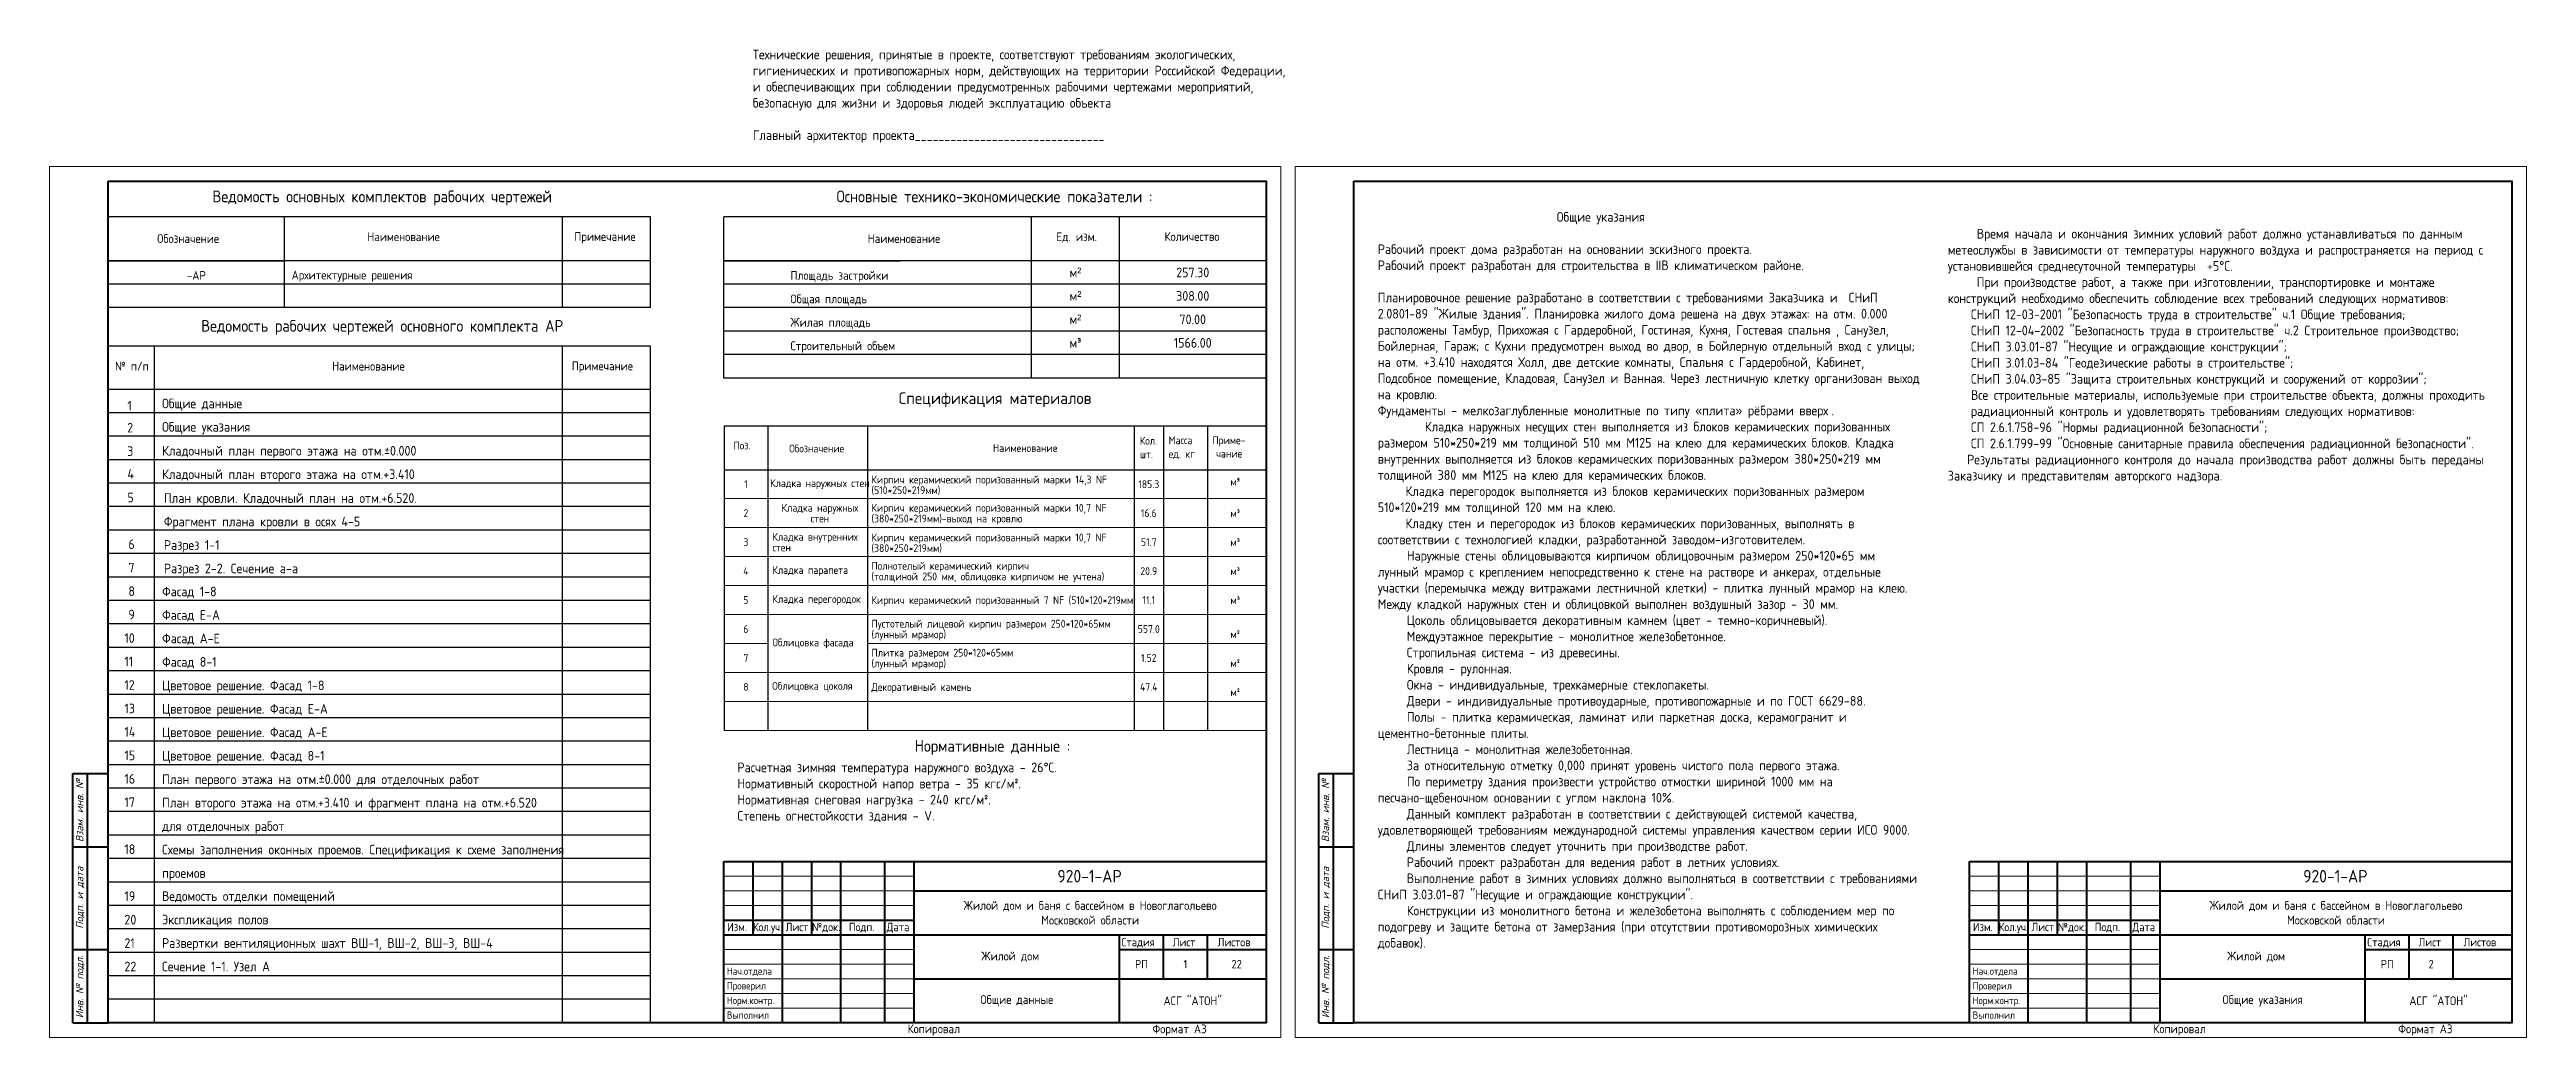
# Model space of a CAD drawing. Header units: millimetres. Extents: x 854812 to 1164625, y 589925 to 823301.
# Drawn here: x 1072554 to 1157054, y 682326 to 716014 of the extents above; entities that cross this region are included whole.
import ezdxf
from ezdxf.enums import TextEntityAlignment as Align

# ---------------------------------------------------------------- set-up
doc = ezdxf.new("R2010")
doc.units = ezdxf.units.MM
for name, color, linetype, lineweight in [('Text', 7, 'Continuous', 15), ('Рамка', 7, 'Continuous', 0), ('текст', 7, 'Continuous', 13)]:
    doc.layers.add(name, color=color, linetype=linetype, lineweight=lineweight)
doc.styles.add('arial', font='isocpeur.ttf')
doc.styles.add('GOST 2.304', font='isocpeur.ttf', dxfattribs={"width": 0.9})
doc.styles.get("Standard").update_dxf_attribs({"font": 'arial.ttf'})
doc.styles.add('Ок1', font='isocpeur.ttf', dxfattribs={"oblique": 15})
doc.styles.add('Оксана', font='arial.ttf')

msp = doc.modelspace()

# ---------------------------------------------------------------- texts
at = {"style": 'GOST 2.304', "width": 0.9}
for s, p in [('м³ ', (1112841.5, 701143.1)), ('м³ ', (1112841.5, 700066.4)), ('м³ ', (1112841.5, 699078.7)), ('м³ ', (1112841.5, 698091)), ('м³ ', (1112841.5, 697103.3)), ('м² ', (1112841.5, 695942.3)), ('м² ', (1112841.5, 694954.6)), ('м² ', (1112841.5, 693966.9))]:
    msp.add_text(s, height=266.11, dxfattribs=at).set_placement(p)
at = {"style": 'GOST 2.304'}
for s, insert, char_height, width, attachment_point, line_spacing_factor in [('Кладка наружных стен', (1098835.3, 701192.8), 266.112, 3237.837, 5, 0.72), ('{\\C7;Кирпич керамический поризованный марки 14,3 NF (510*250*219мм)}', (1100594.3, 701155.3), 266.112, 8959.574, 4, 0.818182), ('1', (1096310.6, 701192.8), 266.1, 1486.514, 5, 0.818182), ('Кладка наружных\\Pстен', (1098835.3, 700205.1), 266.112, 3237.837, 5, 0.818182), ('{\\C7;Кирпич керамический поризованный марки 10,7 NF (380*250*219мм)-выход на кровлю}', (1100594.3, 700167.6), 266.112, 8959.574, 4, 0.818182), ('185.3', (1110053.9, 701192.8), 266.11, 1000, 5, 0.818182), ('2', (1096310.6, 700205.1), 266.1, 1486.514, 5, 0.818182), ('16.6', (1110053.9, 700205.1), 266.11, 1000, 5, 0.818182), ('3', (1096310.6, 699217.4), 266.1, 1486.514, 5, 0.818182), ('Кладка внутренних\\Pстен', (1097216.3, 699217.4), 266.112, 3237.837, 4, 0.818182), ('{\\C7;Кирпич керамический поризованный марки 10,7 NF (380*250*219мм)}', (1100594.3, 699179.9), 266.112, 8959.574, 4, 0.818182), ('51.7', (1110053.9, 699217.4), 266.11, 1000, 5, 0.818182), ('4', (1096310.6, 698229.7), 266.1, 1486.514, 5, 0.818182), ('Кладка парапета', (1097216.3, 698229.7), 266.112, 3237.837, 4, 0.818182), ('{\\C7;Полнотелый керамический кирпич\\P(толщиной 250 мм, облицовка кирпичом не учтена)}', (1100594.3, 698192.2), 266.112, 8959.574, 4, 0.818182), ('20.9', (1110053.9, 698229.7), 266.11, 1000, 5, 0.818182), ('5', (1096310.6, 697242), 266.1, 1486.514, 5, 0.818182), ('Кладка перегородок', (1097216.3, 697242), 266.112, 3237.837, 4, 0.818182), ('{\\C7;Кирпич керамический поризованный 7 NF (510*120*219мм)}', (1100594.3, 697204.5), 266.112, 8959.574, 4, 0.818182), ('11.1', (1110053.9, 697242), 266.11, 1000, 5, 0.818182), ('6', (1096310.6, 696254.3), 266.1, 1486.514, 5, 0.818182), ('{\\C7;Пустотелый лицевой кирпич размером 250*120*65мм\\P\\pt5.1322;\\fISOCPEUR|b0|i0|c238|p34;(\\fISOCPEUR|b0|i0|c204|p34;лунный мрамор\\fISOCPEUR|b0|i0|c238|p34;)}', (1100594.3, 696216.8), 266.112, 8959.574, 4, 0.818182), ('557.0', (1110053.9, 696254.3), 266.11, 1000, 5, 0.818182), ('Облицовка фасада', (1097216.3, 695760.5), 266.112, 3237.837, 4, 0.818182), ('\\pt5.1322;{\\C7;Плитка размером 250*120*65мм\\P\\ptz;(лунный мрамор\\fISOCPEUR|b0|i0|c238|p34;)}', (1100594.3, 695229.1), 266.112, 8959.574, 4, 0.818182), ('7', (1096310.6, 695266.6), 266.1, 1486.514, 5, 0.818182), ('1.52', (1110053.9, 695266.6), 266.11, 1000, 5, 0.818182), ('8', (1096310.6, 694278.9), 266.1, 1486.514, 5, 0.818182), ('Облицовка цоколя', (1097209.9, 694278.9), 266.112, 3244.251, 4, 0.818182), ('{\\C7;Декоративный камень }', (1100594.3, 694241.4), 266.112, 8959.574, 4, 0.818182), ('47.4', (1110053.9, 694278.9), 266.11, 1000, 5, 0.818182)]:
    msp.add_mtext(s, dxfattribs=dict(at, insert=insert, char_height=char_height, width=width, attachment_point=attachment_point, line_spacing_factor=line_spacing_factor))
at = {"layer": 'Text', "color": 7, "style": 'GOST 2.304', "width": 0.9}
for s, height, p in [('Ведомость основных комплектов рабочих чертежей', 400, (1083903.9, 710805.4)), ('Основные технико-экономические показатели : ', 400, (1104903.9, 710805.4)), ('Обозначение       ', 300, (1077883.9, 709418.4)), ('Наименование', 300, (1084630, 709480.2)), ('Примечание', 300, (1091502.9, 709488.6)), ('Наименование', 300, (1101702.6, 709418.4)), ('Ед. изм.', 300, (1107594.6, 709480.2)), ('Количество', 300, (1111527.8, 709488.6)), ('-АР', 300, (1077563.3, 708161.8)), ('Ведомость рабочих чертежей основного комплекта АР', 400, (1083903.9, 706392)), ('№ п/п', 300, (1075364.3, 705066.8)), ('Наименование', 300, (1083431.8, 705066.8)), ('Примечание', 300, (1091414.2, 705075.2)), ('Нормативные данные : ', 400, (1104834.5, 692068.7))]:
    msp.add_text(s, height=height, dxfattribs=at).set_placement(p, align=Align.CENTER)
for s, height, p in [('Архитектурные решения', 300, (1080812.1, 708176.3)), ('Площадь застройки', 300, (1097829.9, 708161.8)), ('Общая площадь', 300, (1097829.9, 707361.8)), ('Жилая площадь', 300, (1097829.9, 706561.8)), ('Строительный объем', 300, (1097829.9, 705761.8)), ('Нач.отдела', 250, (1095661.6, 684462.6)), ('Нач.отдела', 250, (1138161.6, 684462.6)), ('Проверил', 250, (1095661.6, 683962.6)), ('Норм.контр.', 250, (1095661.6, 683462.6)), ('Проверил', 250, (1138161.6, 683962.6)), ('Норм.контр.', 250, (1138161.6, 683462.6)), ('Выполнил', 250, (1095661.6, 682962.6)), ('Выполнил', 250, (1138161.6, 682962.6))]:
    msp.add_text(s, height=height, dxfattribs=at).set_placement(p)
at = {"layer": 'Text', "style": 'GOST 2.304', "width": 0.9}
for s, height, p in [('Поз.', 266.11, (1095888.1, 702379.8)), ('Обозначение', 266.112, (1097790, 702277.8)), ('Наименование', 266.112, (1104739.8, 702292)), ('шт.', 266.11, (1109749.8, 702079.8)), ('Кол.', 266.11, (1109749.8, 702543.2)), ('ед. кг', 266.11, (1110732.6, 702093.4)), ('Масса', 266.11, (1110732.6, 702556.8)), ('Приме-', 266.11, (1112226.6, 702556.8)), ('чание', 266.11, (1112351.7, 702100.8))]:
    msp.add_text(s, height=height, dxfattribs=at).set_placement(p)
at = {"layer": 'Text', "color": 7, "attachment_point": 5, "style": 'GOST 2.304'}
for s, insert, char_height, width in [('{\\C256;м\\fArial|b0|i0|c238|p34;²}', (1107553.9, 708412.5), 330, 3000), ('{\\C256;м\\fArial|b0|i0|c238|p34;²}', (1107553.9, 707612.5), 330, 3000), ('{\\C256;м\\fArial|b0|i0|c238|p34;²}', (1107553.9, 706812.5), 330, 3000), ('{\\C256;м³}', (1107553.9, 706012.5), 330, 3000), ('{\\C0;Общие данные}', (1105553.9, 683576.2), 300, 7211.899), ('{\\C0;АСГ "АТОН"}', (1111553.9, 683576.2), 300, 5000), ('{\\C0;Общие указания }', (1148053.9, 683576.2), 300, 7211.899), ('{\\C0;АСГ "АТОН"}', (1154053.9, 683576.2), 300, 5000), ('Копиpовал ', (1102720.3, 682576.2), 300, 5000), ('Формат А3', (1111104.4, 682576.2), 300, 5000), ('Копиpовал ', (1145220.3, 682576.2), 300, 5000), ('Формат А3', (1153604.4, 682576.2), 300, 5000)]:
    msp.add_mtext(s, dxfattribs=dict(at, insert=insert, char_height=char_height, width=width))
at = {"layer": 'Text', "color": 1, "attachment_point": 5, "style": 'GOST 2.304'}
for s, insert, char_height, width in [('{\\C256;257.30}', (1111553.9, 708412.5), 330, 5000), ('{\\C256;308.00}', (1111553.9, 707612.5), 330, 5000), ('{\\C256;70.00}', (1111553.9, 706812.5), 330, 5000), ('{\\C256;1566.00}', (1111553.9, 706012.5), 330, 5000), ('{\\C256;Жилой дом и баня с бассейном в Новоглагольево\\PМосковской области}', (1108053.9, 686576.2), 300, 12000), ('{\\C256;Жилой дом и баня с бассейном в Новоглагольево\\PМосковской области}', (1150553.9, 686576.2), 300, 12000), ('{\\C256;Жилой дом}', (1105329.1, 685076.2), 300, 6550.467), ('{\\C256;Жилой дом}', (1147829.1, 685076.2), 300, 6550.467)]:
    msp.add_mtext(s, dxfattribs=dict(at, insert=insert, char_height=char_height, width=width))
at = {"layer": 'Text', "ltscale": 75, "insert": (1096020.2, 691700.1), "char_height": 330, "width": 18500, "attachment_point": 1, "style": 'GOST 2.304'}
msp.add_mtext('{\\C7;Расчетная зимняя температура наружного воздуха - 26°С. \\PНормативный скоростной напор ветра - 35 кгс/м². \\PНормативная снеговая нагрузка - 240 кгс/м². \\PСтепень огнестойкости здания - V.  }', dxfattribs=at)
at = {"layer": 'Рамка', "color": 0, "style": 'arial', "width": 0.95}
msp.add_text('Спецификация материалов', height=400, dxfattribs=at).set_placement((1104810.6, 703925.7), align=Align.CENTER)
at = {"layer": 'текст', "color": 7, "style": 'GOST 2.304', "width": 0.9}
for s, p in [('1', (1075209.9, 703704.1)), ('Общие данные', (1076390.7, 703781.5)), ('2', (1075203.1, 702955.6)), ('Общие указания ', (1076390.7, 702981.5)), ('3', (1075203.1, 702155.6)), ('Кладочный план первого этажа на отм.±0.000 ', (1076394.1, 702167.2, 40302.6)), ('4', (1075211.2, 701383.6)), ('Кладочный план второго этажа на отм.+3.410 ', (1076394.1, 701367.2, 40302.6)), ('5', (1075209.9, 700572.6)), ('План кровли. Кладочный план на отм.+6.520. ', (1076455.3, 700554)), ('Фрагмент плана кровли в осях 4-5  ', (1076455.3, 699754)), ('6', (1075244, 698980.1)), ('Разрез 1-1 ', (1076455.3, 698954)), ('7', (1075244, 698180.1)), ('Разрез 2-2. Сечение а-а ', (1076455.3, 698154)), ('8', (1075244, 697380.1)), ('Фасад 1-8 ', (1076394.1, 697367.2, 40302.6)), ('9', (1075244, 696580.1)), ('Фасад Е-А ', (1076394.1, 696567.2, 40302.6)), ('10', (1075108.4, 695780.1)), ('Фасад А-Е ', (1076394.1, 695767.2, 40302.6)), ('11', (1075108.4, 694980.1)), ('Фасад 8-1 ', (1076394.1, 694967.2, 40302.6)), ('12', (1075108.4, 694180.1)), ('Цветовое решение. Фасад 1-8 ', (1076394.1, 694167.2, 40302.6)), ('13', (1075108.4, 693380.1)), ('14', (1075108.4, 692580.1)), ('Цветовое решение. Фасад Е-А ', (1076394.1, 693367.2, 40302.6)), ('15', (1075108.4, 691780.1)), ('Цветовое решение. Фасад А-Е ', (1076394.1, 692567.2, 40302.6)), ('Цветовое решение. Фасад 8-1 ', (1076394.1, 691767.2, 40302.6)), ('16', (1075108.4, 690980.1)), ('План первого этажа на отм.%%P0.000 для отделочных работ ', (1076394.1, 690967.2, 40302.6)), ('17', (1075108.4, 690180.1)), ('План второго этажа на отм.+3.410 и фрагмент плана на отм.+6.520 ', (1076394.1, 690167.2, 40302.6)), ('для отделочных работ   ', (1076394.1, 689367.2, 40302.6)), ('18', (1075108.4, 688580.1)), ('Схемы заполнения оконных проемов. Спецификация к схеме заполнения', (1076394.1, 688567.2, 40302.6)), ('проемов', (1076394.1, 687767.2, 40302.6)), ('19', (1075108.4, 686980.1)), ('20', (1075108.4, 686180.1)), ('21', (1075108.4, 685380.1)), ('22', (1075108.4, 684580.1))]:
    msp.add_text(s, height=330, dxfattribs=at).set_placement(p)
at = {"layer": 'текст', "style": 'GOST 2.304', "width": 0.9}
for s, p in [('Ведомость отделки помещений', (1076390.7, 686981.5)), ('Экспликация полов', (1076390.7, 686181.5)), ('Развертки вентиляционных шахт ВШ-1, ВШ-2, ВШ-3, ВШ-4 ', (1076390.7, 685381.5)), ('Сечение 1-1. Узел А ', (1076390.7, 684581.5))]:
    msp.add_text(s, height=330, dxfattribs=at).set_placement(p)
at = {"layer": 'текст', "ltscale": 75, "char_height": 330, "attachment_point": 1, "style": 'GOST 2.304'}
for s, insert, width in [('{\\C7;\\P\\PТехнические решения, принятые в проекте, соответствуют требованиям экологических, гигиенических и противопожарных норм, действующих на территории Российской Федерации, и обеспечивающих при соблюдении предусмотренных рабочими чертежами мероприятий, безопасную для жизни и здоровья людей эксплуатацию объекта\\P\\PГлавный архитектор проекта________________________________}', (1096546.3, 717112), 18500), ('\\pi6102.4;Общие указания\\P\\pi9256.2;\\P\\pi0;Рабочий проект дома разработан на основании эскизного проекта.\\PРабочий проект разработан для строительства в IIВ климатическом районе. \\P         \\PПланировочное решение разработано в соответствии с требованиями Заказчика и  СНиП 2.0801-89 "Жилые здания". Планировка жилого дома решена на двух этажах: на отм. 0.000 расположены Тамбур, Прихожая с Гардеробной, Гостиная, Кухня, Гостевая спальня , Санузел, Бойлерная, Гараж; с Кухни предусмотрен выход во двор, в Бойлерную отдельный вход с улицы; на отм. +3.410 находятся Холл, две детские комнаты, Спальня с Гардеробной, Кабинет, Подсобное помещение, Кладовая, Санузел и Ванная. Через лестничную клетку организован выход на кровлю.\\PФундаменты - мелкозаглубленные монолитные по типу «плита» рёбрами вверх{\\fArial|b0|i0|c204|p34; }.\\P\\pi660;     Кладка наружных несущих стен выполняется из блоков керамических поризованных размером {\\C7;510*250*219 мм} толщиной 510 мм М125 на клею для керамических блоков. Кладка внутренних выполняется из блоков керамических поризованных размером {\\C7;380*250*219 мм} толщиной 380 мм М125 на клею для керамических блоков.\\P\\pi0;     Кладка перегородок выполняется из блоков керамических поризованных размером {\\C7;510*120*219 мм} толщиной 120 мм на клею.\\P     Кладку стен и перегородок из блоков керамических поризованных, выполнять в соответствии с технологией кладки, разработанной заводом-изготовителем.\\P\\pi990;Наружные стены облицовываются кирпичом облицовочным {\\C7;размером 250*120*65 мм} {\\C7;лунный мрамор} с креплением непосредственно к стене на растворе и анкерах, отдельные участки (перемычка между витражами лестничной клетки) - плитка {\\C7;лунный мрамор }на клею. Между кладкой наружных стен и облицовкой выполнен воздушный зазор - 30 мм.\\PЦоколь облицовывается декоративным камнем (цвет - темно-коричневый). \\PМеждуэтажное перекрытие - монолитное железобетонное.\\PСтропильная система - из древесины.\\PКровля - рулонная.\\PОкна - индивидуальные, трехкамерные стеклопакеты.\\PДвери - индивидуальные противоударные, противопожарные и по ГОСТ 6629-88.\\PПолы - плитка керамическая, ламинат или паркетная доска, керамогранит и {\\C7;цементно-бетонные плиты}.\\PЛестница - монолитная железобетонная.\\PЗа относительную отметку 0,000 принят уровень чистого пола первого этажа.\\PПо периметру здания произвести устройство отмостки шириной 1000 мм на песчано-щебеночном основании с углом наклона 10%.\\PДанный комплект разработан в соответствии с действующей системой качества,  удовлетворяющей требованиям международной системы управления качеством серии ИСО 9000.\\PДлины элементов следует уточнить при производстве работ.\\PРабочий проект разработан для ведения работ в летних условиях.\\PВыполнение работ в зимних условиях должно выполняться в соответствии с требованиями СНиП 3.03.01-87 "Несущие и ограждающие конструкции".\\PКонструкции из монолитного бетона и железобетона выполнять с соблюдением мер по подогреву и защите бетона от замерзания (при отсутствии противоморозных химических добавок). ', (1117867.2, 710471.7), 18471.479), ('\\pi990;Время начала и окончания зимних условий работ должно устанавливаться по данным метеослужбы в зависимости от температуры наружного воздуха и распространяется на период с установившейся среднесуточной температуры  +5°С.\\PПри производстве работ, а также при изготовлении, транспортировке и монтаже конструкций необходимо обеспечить соблюдение всех требований следующих нормативов:\\P\\pi0,l789.76;СНиП 12-03-2001 "Безопасность труда в строительстве" ч.1 Общие требования;\\PСНиП 12-04-2002 "Безопасность труда в строительстве" ч.2 Строительное производство;\\PСНиП 3.03.01-87 "Несущие и ограждающие конструкции";\\PСНиП 3.01.03-84 "Геодезические работы в строительстве";\\PСНиП 3.04.03-85 "Защита строительных конструкций и сооружений от коррозии";\\PВсе строительные материалы, используемые при строительстве объекта, должны проходить радиационный контроль и удовлетворять требованиям следующих нормативов:\\PСП 2.6.1.758-96 "Нормы радиационной безопасности";\\PСП 2.6.1.799-99 "Основные санитарные правила обеспечения радиационной безопасности".\\P\\pi660,l0;Результаты радиационного контроля до начала производства работ должны быть переданы Заказчику и представителям авторского надзора.', (1137312.5, 709899.6), 19000)]:
    msp.add_mtext(s, dxfattribs=dict(at, insert=insert, width=width))

# ---------------------------------------------------------------- blocks, each defined once
blk = doc.blocks.new('*U8')
at = {"color": 7, "linetype": 'Continuous', "lineweight": 40}
for p, q in [((-412, 90), (-400, 90)), ((-412, 5), (-412, 90)), ((-407, 5), (-407, 90)), ((-412, 65), (-400, 65)), ((-190, 60), (-5, 60)), ((-190, 5), (-190, 60)), ((-180, 35), (-180, 60)), ((-170, 5), (-170, 60)), ((-160, 35), (-160, 60)), ((-150, 5), (-150, 60)), ((-135, 5), (-135, 60)), ((-125, 5), (-125, 60)), ((-125, 50), (-5, 50)), ((-190, 40), (-125, 40)), ((-190, 35), (-125, 35)), ((-125, 35), (-5, 35)), ((-55, 5), (-55, 35)), ((-40, 20), (-40, 35)), ((-25, 20), (-25, 35)), ((-412, 30), (-400, 30)), ((-55, 30), (-5, 30)), ((-125, 20), (-5, 20)), ((-412, 5), (-400, 5))]:
    blk.add_line(p, q, dxfattribs=at)
at = {"color": 7, "linetype": 'Continuous', "lineweight": 20}
for p, q in [((-190, 55), (-125, 55)), ((-190, 50), (-125, 50)), ((-190, 45), (-125, 45)), ((-190, 30), (-125, 30)), ((-190, 25), (-125, 25)), ((-190, 20), (-125, 20)), ((-190, 15), (-125, 15)), ((-190, 10), (-125, 10))]:
    blk.add_line(p, q, dxfattribs=at)
at = {"color": 7, "linetype": 'Continuous', "lineweight": 0}
blk.add_lwpolyline([(-420, 297), (0, 297), (0, 0), (-420, 0)], close=True, dxfattribs=at)
at = {"color": 7, "linetype": 'Continuous', "lineweight": 40}
blk.add_lwpolyline([(-400, 292), (-5, 292), (-5, 5), (-400, 5)], close=True, dxfattribs=at)
at = {"color": 7, "style": 'Оксана', "flags": 8}
for tag, height, p in [('НАИМЕНОВАНИЕ_ОБЪЕКТА_СТРОИТЕЛЬСТВА', 2.71, (-64.88, 42.01)), ('НАИМЕНОВАНИЕ_ЧЕРТЕЖА', 2.86, (-88.9, 11.79))]:
    blk.add_attdef(tag, text='', height=height, dxfattribs=at).set_placement(p, align=Align.MIDDLE_CENTER)
at = {"color": 7, "linetype": 'Continuous', "lineweight": 20, "style": 'Оксана', "flags": 8}
blk.add_attdef('ИНВ.№ПОДЛ.', text='', height=2.5, rotation=90, dxfattribs=at).set_placement((-403.5, 17.5), align=Align.MIDDLE_CENTER)
for tag, height, p in [('НАИМЕНОВАНИЕ_СООРУЖЕНИЯ', 3.57, (-91.21, 26.62)), ('ОРГАНИЗАЦИЯ/ЛИЦЕНЗИЯ', 2.29, (-29.74, 11.97))]:
    blk.add_attdef(tag, text='', height=height, dxfattribs=at).set_placement(p, align=Align.MIDDLE_CENTER)
at = {"color": 7, "linetype": 'Continuous', "lineweight": 20, "flags": 8}
for tag, p in [('---------------------------------------------------', (-210, 5)), ('--------------------------------------------------', (-210, -2))]:
    blk.add_attdef(tag, text='', height=0.143, dxfattribs=at).set_placement(p, align=Align.TOP_LEFT)
at = {"layer": 'Text', "color": 7, "linetype": 'Continuous', "lineweight": 20, "style": 'GOST 2.304', "width": 0.9}
for s, p in [('Изм.', (-188.83, 36.23)), ('Лист', (-168.89, 36.23)), ('№док.', (-159.89, 36.23)), ('Подп.', (-147.29, 36.23)), ('Дата', (-134.42, 36.23)), ('Стадия', (-54.33, 31.07)), ('Лист', (-36.84, 31.07)), ('Листов', (-21.51, 31.07))]:
    blk.add_text(s, height=2.857, dxfattribs=at).set_placement(p)
at = {"layer": 'Text', "color": 7, "linetype": 'Continuous', "lineweight": 20, "style": 'GOST 2.304', "width": 0.833333}
blk.add_text('Кол.уч.', height=2.857, dxfattribs=at).set_placement((-180, 36.23), (-170, 36.23), align=Align.FIT)
at = {"layer": 'Text', "color": 7, "linetype": 'Continuous', "lineweight": 20, "style": 'GOST 2.304', "width": 0.9, "flags": 8}
blk.add_attdef('ОБОЗНАЧЕНИЕ_ДОКУМЕНТА', text='', height=4.29, dxfattribs=at).set_placement((-65.21, 54.98), align=Align.MIDDLE_CENTER)
at = {"layer": 'Text', "color": 7, "style": 'GOST 2.304', "width": 0.9, "flags": 8}
for tag, p in [('СТАДИЯ', (-47.5, 25)), ('ЛИСТ', (-32.5, 25)), ('ЛИСТОВ', (-15, 25))]:
    blk.add_attdef(tag, text='', height=2.86, dxfattribs=at).set_placement(p, align=Align.MIDDLE_CENTER)
at = {"layer": 'текст', "color": 7, "linetype": 'Continuous', "style": 'Ок1', "oblique": 15}
for s, p in [('Взам. инв. №', (-408.5, 66.63)), ('Подп. и дата', (-408.5, 37.05)), ('Инв. № подл.', (-408.5, 6.6))]:
    blk.add_text(s, height=2.5, rotation=90.00021, dxfattribs=at).set_placement(p)

# ---------------------------------------------------------------- linework, layer by layer
at = {"ltscale": 7}
msp.add_line((1074541.6, 708812.5), (1080572.7, 708812.5), dxfattribs=at)
at = {"lineweight": 30}
for p, q in [((1095541.6, 708812.5), (1101572.7, 708812.5)), ((1095567.4, 703186.7), (1114053.9, 703186.7)), ((1095567.4, 703186.7), (1095567.4, 692797.4)), ((1097053.9, 703186.7), (1097053.9, 692797.4)), ((1100454.2, 703186.7), (1100454.2, 692797.4)), ((1109553.9, 703186.7), (1109553.9, 692797.4)), ((1110553.9, 703186.7), (1110553.9, 692797.4)), ((1112053.9, 703186.7), (1112053.9, 692797.4)), ((1114053.9, 703186.7), (1114053.9, 692797.4)), ((1095567.4, 701686.7), (1114053.9, 701686.7))]:
    msp.add_line(p, q, dxfattribs=at)
for p, q in [((1093053.9, 708012.5), (1074553.9, 708012.5)), ((1114053.9, 708012.5), (1095553.9, 708012.5)), ((1093053.9, 707212.5), (1074553.9, 707212.5)), ((1114053.9, 707212.5), (1095553.9, 707212.5)), ((1114053.9, 706412.5), (1095553.9, 706412.5)), ((1114053.9, 705612.5), (1095553.9, 705612.5)), ((1114053.9, 704812.5), (1095553.9, 704812.5))]:
    msp.add_line(p, q)
at = {"color": 7}
for p, q in [((1093053.9, 703626.2), (1074553.9, 703626.2)), ((1093053.9, 702826.2), (1074553.9, 702826.2)), ((1093053.9, 702026.2), (1074553.9, 702026.2)), ((1093053.9, 701226.2), (1074553.9, 701226.2)), ((1093053.9, 700426.2), (1074553.9, 700426.2)), ((1093053.9, 699626.2), (1074553.9, 699626.2)), ((1093053.9, 698826.2), (1074553.9, 698826.2)), ((1093053.9, 698026.2), (1074553.9, 698026.2)), ((1093053.9, 697226.2), (1074553.9, 697226.2)), ((1093053.9, 696426.2), (1074553.9, 696426.2)), ((1093053.9, 695626.2), (1074553.9, 695626.2)), ((1093053.9, 694826.2), (1074553.9, 694826.2)), ((1093053.9, 694026.2), (1074553.9, 694026.2)), ((1093053.9, 693226.2), (1074553.9, 693226.2)), ((1093053.9, 692426.2), (1074553.9, 692426.2)), ((1093053.9, 691626.2), (1074553.9, 691626.2)), ((1093053.9, 690826.2), (1074553.9, 690826.2)), ((1093053.9, 690026.2), (1074553.9, 690026.2)), ((1093053.9, 689226.2), (1074553.9, 689226.2)), ((1093053.9, 688426.2), (1074553.9, 688426.2)), ((1093053.9, 687626.2), (1074553.9, 687626.2)), ((1093053.9, 686826.2), (1074553.9, 686826.2)), ((1093053.9, 686026.2), (1074553.9, 686026.2)), ((1093053.9, 685226.2), (1074553.9, 685226.2)), ((1093053.9, 684426.2), (1074553.9, 684426.2)), ((1093053.9, 683626.2), (1074553.9, 683626.2)), ((1093053.9, 682826.2), (1074553.9, 682826.2))]:
    msp.add_line(p, q, dxfattribs=at)
at = {"lineweight": 30}
for points in [[(1093053.9, 710312.5), (1074553.9, 710312.5)], [(1080572.7, 707212.5), (1080572.7, 710312.5)], [(1090053.9, 707212.5), (1090053.9, 710312.5)], [(1093053.9, 707212.5), (1093053.9, 710312.5)], [(1114053.9, 710312.5), (1095553.9, 710312.5)], [(1095553.9, 704812.5), (1095553.9, 710312.5)], [(1106053.9, 704812.5), (1106053.9, 710312.5)], [(1109053.9, 704812.5), (1109053.9, 710312.5)], [(1093053.9, 708812.5), (1074553.9, 708812.5)], [(1114053.9, 708812.5), (1095553.9, 708812.5)], [(1093053.9, 705899.1), (1074553.9, 705899.1)], [(1076137.2, 682826.2), (1076137.2, 705899.1)], [(1090053.9, 682826.2), (1090053.9, 705899.1)], [(1093053.9, 682826.2), (1093053.9, 705899.1)], [(1093053.9, 704426.2), (1074553.9, 704426.2)]]:
    msp.add_lwpolyline(points, dxfattribs=at)
at = {"layer": 'Рамка', "color": 0}
for p, q in [((1095567.4, 700699), (1114053.9, 700699)), ((1095567.4, 699711.3), (1114053.9, 699711.3)), ((1095567.4, 698723.6), (1114053.9, 698723.6)), ((1095567.4, 697735.9), (1114053.9, 697735.9)), ((1095567.4, 696748.2), (1114053.9, 696748.2)), ((1095567.4, 695760.5), (1097053.9, 695760.5)), ((1100454.2, 695760.5), (1114053.9, 695760.5)), ((1095567.4, 694772.8), (1114053.9, 694772.8)), ((1095567.4, 693785.1), (1114053.9, 693785.1)), ((1095567.4, 692797.4), (1114053.9, 692797.4))]:
    msp.add_line(p, q, dxfattribs=at)

# ---------------------------------------------------------------- block references
at = {"ltscale": 130}
ref = msp.add_blockref('*U8', (1114553.9, 682326.2), dxfattribs=dict(at, xscale=100, yscale=100, zscale=100))
ref.add_attrib('ОБОЗНАЧЕНИЕ_ДОКУМЕНТА', '920-1-АР', dxfattribs={"layer": 'Text', "color": 7, "linetype": 'Continuous', "lineweight": 20, "height": 428.57, "style": 'GOST 2.304', "width": 0.9}).set_placement((1108033.2, 687824.5), align=Align.MIDDLE_CENTER)
ref.add_attrib('СТАДИЯ', 'РП', dxfattribs={"layer": 'Text', "color": 7, "height": 285.71, "style": 'GOST 2.304', "width": 0.9}).set_placement((1109803.9, 684826.2), align=Align.MIDDLE_CENTER)
ref.add_attrib('ЛИСТ', '1', dxfattribs={"layer": 'Text', "color": 7, "height": 285.7, "style": 'GOST 2.304', "width": 0.9}).set_placement((1111303.9, 684826.2), align=Align.MIDDLE_CENTER)
ref.add_attrib('ЛИСТОВ', '22', dxfattribs={"layer": 'Text', "color": 7, "height": 285.71, "style": 'GOST 2.304', "width": 0.9}).set_placement((1113053.9, 684826.2), align=Align.MIDDLE_CENTER)
ref = msp.add_blockref('*U8', (1157053.9, 682326.2), dxfattribs=dict(at, xscale=100, yscale=100, zscale=100))
ref.add_attrib('ОБОЗНАЧЕНИЕ_ДОКУМЕНТА', '920-1-АР', dxfattribs={"layer": 'Text', "color": 7, "linetype": 'Continuous', "lineweight": 20, "height": 428.57, "style": 'GOST 2.304', "width": 0.9}).set_placement((1150533.2, 687824.5), align=Align.MIDDLE_CENTER)
ref.add_attrib('СТАДИЯ', 'РП', dxfattribs={"layer": 'Text', "color": 7, "height": 285.71, "style": 'GOST 2.304', "width": 0.9}).set_placement((1152303.9, 684826.2), align=Align.MIDDLE_CENTER)
ref.add_attrib('ЛИСТ', '2', dxfattribs={"layer": 'Text', "color": 7, "height": 285.7, "style": 'GOST 2.304', "width": 0.9}).set_placement((1153803.9, 684826.2), align=Align.MIDDLE_CENTER)

msp.set_redraw_order([(e.dxf.handle, doc.entitydb.next_handle()) for e in msp.query("TEXT MTEXT ATTDEF DIMENSION ARC_DIMENSION")])  # texts and dimensions are drawn at this point

doc.saveas('drawing.dxf')
